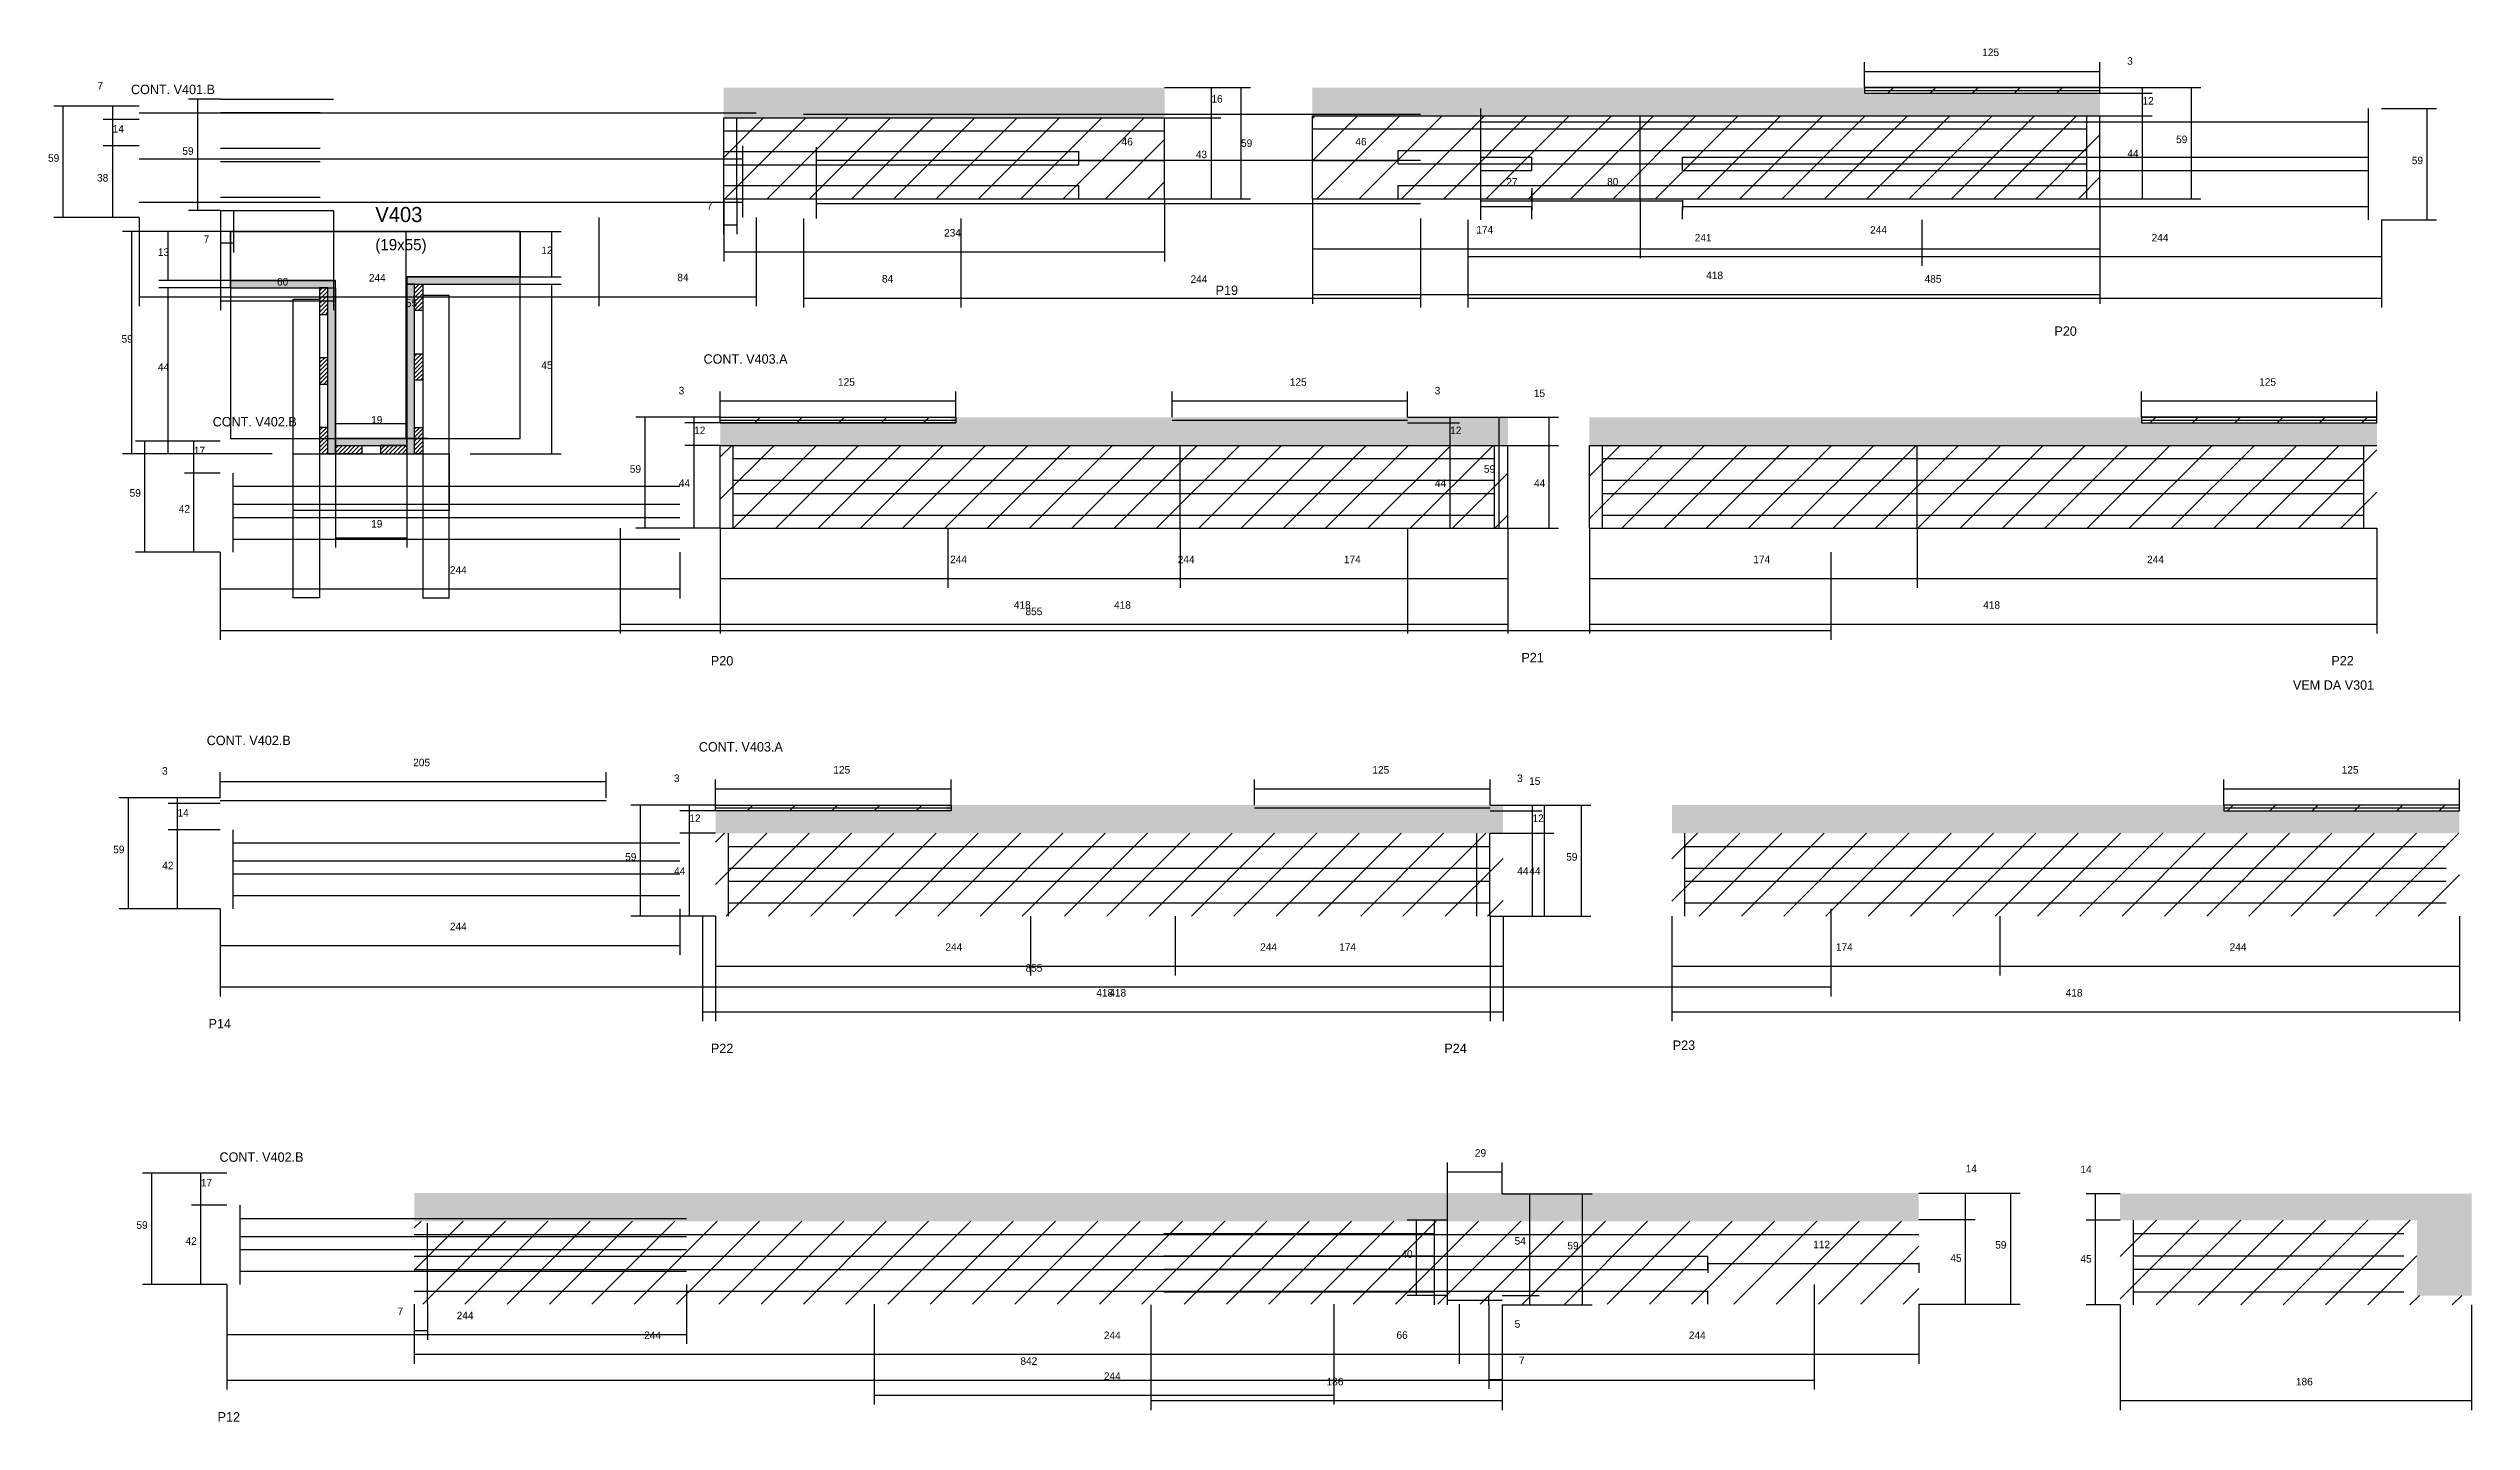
# Model space of a CAD drawing. Header units: metres. Extents: x -2848 to 22762, y -45195 to 1016.
# Drawn here: x 3027 to 4313, y -7232 to -6503 of the extents above; entities that cross this region are included whole.
import ezdxf

# ---------------------------------------------------------------- set-up
doc = ezdxf.new("R2010")
doc.units = ezdxf.units.M
for name, color, linetype in [('CONCRETO', 251, 'Continuous'), ('COTA', 4, 'Continuous'), ('Cota Seção (2x)', 4, 'Continuous'), ('Hachura', 253, 'Continuous'), ('Madeira', 126, 'Continuous'), ('NOMENCLATURA', 7, 'Continuous'), ('Painéis', 200, 'Continuous'), ('REAPROVEITAMENTO', 251, 'Continuous'), ('SARR_2.2x7', 40, 'Continuous'), ('SARR_3.5x7', 81, 'Continuous'), ('SARR_EDITAR', 141, 'Continuous'), ('Texto Seção', 7, 'Continuous')]:
    doc.layers.add(name, color=color, linetype=linetype)

msp = doc.modelspace()

# ---------------------------------------------------------------- texts
at = {"layer": 'COTA'}
for s, p in [('125', (4052.9, -6506.9)), ('3', (4129.8, -6511.5)), ('16', (3643.8, -6531.6)), ('12', (4138, -6532.6)), ('59', (3097.6, -6559.3)), ('46', (3596.1, -6554.3)), ('43', (3635.5, -6561.1)), ('59', (3659.5, -6555.1)), ('46', (3720.2, -6554.3)), ('44', (4129.9, -6560.6)), ('59', (4155.8, -6553.1)), ('7', (3376, -6588.5)), ('174', (3784.4, -6601.1)), ('244', (3993.4, -6601.1)), ('13', (3084.6, -6613)), ('7', (3108.9, -6606.1)), ('12', (3288.1, -6612)), ('234', (3501.9, -6602.7)), ('241', (3900.3, -6605.3)), ('244', (4142.8, -6605.3)), ('418', (3906.4, -6625.3)), ('485', (4022.3, -6627.2)), ('60', (3147.8, -6628.7)), ('59', (3065.3, -6659)), ('44', (3084.6, -6674)), ('45', (3288.1, -6673)), ('3', (3361, -6686.5)), ('125', (3445.6, -6681.9)), ('125', (3685.4, -6681.9)), ('3', (3762.3, -6686.5)), ('15', (3814.9, -6687.9)), ('125', (4199.9, -6681.9)), ('12', (3369.2, -6707.6)), ('12', (3770.5, -6707.6)), ('17', (3103.7, -6718.3)), ('59', (3335.1, -6728.1)), ('59', (3788.4, -6728.1)), ('59', (3069.6, -6740.8)), ('44', (3361.1, -6735.6)), ('44', (3762.4, -6735.6)), ('44', (3815, -6735.6)), ('42', (3095.7, -6749.3)), ('19', (3197.8, -6757.2)), ('244', (3239.6, -6781.7)), ('244', (3505.1, -6776.1)), ('244', (3625.9, -6776.1)), ('174', (3714.1, -6776.1)), ('174', (3931.4, -6776.1)), ('244', (4140.4, -6776.1)), ('418', (3538.9, -6800.3)), ('855', (3545.1, -6803.7)), ('418', (3592.1, -6800.3)), ('418', (4053.4, -6800.3)), ('205', (3220.1, -6883.9)), ('3', (3086.8, -6888.4)), ('3', (3358.5, -6892.3)), ('125', (3443.1, -6887.8)), ('125', (3729.2, -6887.8)), ('3', (3806, -6892.3)), ('15', (3812.4, -6893.8)), ('125', (4243.7, -6887.8)), ('14', (3095, -6910.6)), ('12', (3366.7, -6913.5)), ('12', (3814.2, -6913.5)), ('59', (3060.9, -6930.1)), ('59', (3332.6, -6934)), ('59', (3832.1, -6934)), ('42', (3086.9, -6938.6)), ('44', (3358.6, -6941.5)), ('44', (3806.1, -6941.5)), ('44', (3812.5, -6941.5)), ('244', (3239.6, -6971)), ('244', (3502.6, -6981.9)), ('244', (3669.7, -6981.9)), ('174', (3711.6, -6981.9)), ('174', (3975.2, -6981.9)), ('244', (4184.2, -6981.9)), ('855', (3545.1, -6993)), ('418', (3582.7, -7006.2)), ('418', (3589.6, -7006.2)), ('418', (4097.2, -7006.2)), ('29', (3783.6, -7091.2)), ('14', (4044.1, -7099.5)), ('14', (4105, -7099.9)), ('17', (3107.4, -7107)), ('59', (3073.2, -7129.5)), ('42', (3099.3, -7138)), ('54', (3804.7, -7137.9)), ('59', (3832.7, -7140.4)), ('112', (3963.2, -7139.8)), ('59', (4059.8, -7140)), ('40', (3744.6, -7144.9)), ('45', (4036, -7147)), ('45', (4105, -7147.4)), ('7', (3211.8, -7175.3)), ('244', (3243.2, -7177.5)), ('244', (3342.7, -7188)), ('244', (3586.7, -7188)), ('66', (3742, -7187.9)), ('5', (3804.7, -7182)), ('244', (3897.2, -7188)), ('842', (3542.4, -7201.7)), ('7', (3807, -7201.3)), ('244', (3586.7, -7209.7)), ('186', (3704.9, -7212.6)), ('186', (4219.4, -7212.6))]:
    msp.add_text(s, height=4, dxfattribs=at).set_placement(p)
at = {"layer": 'Cota Seção (2x)'}
for s, p in [('7', (3052.5, -6524.6)), ('14', (3060.6, -6547.5)), ('59', (3026.3, -6563)), ('38', (3052.3, -6573.5)), ('27', (3800.3, -6575.7)), ('80', (3853.8, -6575.6)), ('59', (4280.9, -6564.3)), ('244', (3196.6, -6626.6)), ('84', (3360.3, -6626.4)), ('84', (3468.9, -6627.1)), ('244', (3632.7, -6627.3)), ('55', (3216.3, -6640)), ('19', (3197.8, -6702))]:
    msp.add_text(s, height=4, dxfattribs=at).set_placement(p)
at = {"layer": 'NOMENCLATURA'}
for s, p in [('P19', (3646, -6633.7)), ('P20', (4091.2, -6655.4)), ('P20', (3378.1, -6830.4)), ('P21', (3808.3, -6828.7)), ('P22', (4238.2, -6830.4)), ('P14', (3111.5, -7023.1)), ('P22', (3378.1, -7036.2)), ('P24', (3767.4, -7036.2)), ('P23', (3888.6, -7034.5)), ('P12', (3116.3, -7231.8))]:
    msp.add_text(s, height=5, dxfattribs=at).set_placement(p)
at = {"layer": 'Texto Seção'}
for s, height, p in [('CONT. V401.B', 5, (3070.3, -6527.1)), ('V403', 8, (3200, -6595)), ('(19x55)', 6, (3200, -6610)), ('CONT. V403.A', 5, (3374.2, -6670.2)), ('CONT. V402.B', 5, (3113.7, -6703.5)), ('VEM DA V301', 5, (4217.8, -6843.3)), ('CONT. V402.B', 5, (3110.5, -6872.7)), ('CONT. V403.A', 5, (3371.7, -6876.1)), ('CONT. V402.B', 5, (3117.3, -7093.9))]:
    msp.add_text(s, height=height, dxfattribs=at).set_placement(p)

# ---------------------------------------------------------------- hatches: boundary and pattern name
at = {"layer": 'COTA'}
h = msp.add_hatch(dxfattribs=at)
h.set_pattern_fill('AR-CONC', scale=0.03)
h.paths.add_polyline_path([(3618.9, -6539.6), (3618.9, -6523.6), (3618.9, -6523.6), (3384.9, -6523.6), (3384.9, -6523.6), (3384.9, -6539.6), (3384.9, -6539.6), (3618.9, -6539.6)])
h = msp.add_hatch(dxfattribs=at)
h.set_pattern_fill('AR-CONC', scale=0.03)
h.paths.add_polyline_path([(3697.4, -6523.6), (3697.4, -6538.6), (3697.4, -6538.6), (4115.4, -6538.6), (4115.4, -6538.6), (4115.4, -6526.6), (4115.4, -6526.6), (3990.4, -6526.6), (3990.4, -6526.6), (3990.4, -6523.6), (3990.4, -6523.6), (3697.4, -6523.6)])
h = msp.add_hatch(dxfattribs=at)
h.set_pattern_fill('AR-CONC', scale=0.03)
h.paths.add_polyline_path([(3801.1, -6713.6), (3801.1, -6698.6), (3801.1, -6698.6), (3505.6, -6698.6), (3505.6, -6698.6), (3505.6, -6701.6), (3505.6, -6701.6), (3383.1, -6701.6), (3383.1, -6701.6), (3383.1, -6713.6), (3383.1, -6713.6), (3801.1, -6713.6)])
h = msp.add_hatch(dxfattribs=at)
h.set_pattern_fill('AR-CONC', scale=0.03)
h.paths.add_polyline_path([(3844.4, -6698.6), (3844.4, -6713.6), (3844.4, -6713.6), (4262.4, -6713.6), (4262.4, -6713.6), (4262.4, -6701.6), (4262.4, -6701.6), (4137.4, -6701.6), (4137.4, -6701.6), (4137.4, -6698.6), (4137.4, -6698.6), (3844.4, -6698.6)])
h = msp.add_hatch(dxfattribs=at)
h.set_pattern_fill('AR-CONC', scale=0.03)
h.paths.add_polyline_path([(3798.6, -6919.5), (3798.6, -6904.5), (3798.6, -6904.5), (3503.1, -6904.5), (3503.1, -6904.5), (3503.1, -6907.5), (3503.1, -6907.5), (3380.6, -6907.5), (3380.6, -6907.5), (3380.6, -6919.5), (3380.6, -6919.5), (3798.6, -6919.5)])
h = msp.add_hatch(dxfattribs=at)
h.set_pattern_fill('AR-CONC', scale=0.03)
h.paths.add_polyline_path([(3888.2, -6904.5), (3888.2, -6919.5), (3888.2, -6919.5), (4306.2, -6919.5), (4306.2, -6919.5), (4306.2, -6907.5), (4306.2, -6907.5), (4181.2, -6907.5), (4181.2, -6907.5), (4181.2, -6904.5), (4181.2, -6904.5), (3888.2, -6904.5)])
h = msp.add_hatch(dxfattribs=at)
h.set_pattern_fill('AR-CONC', scale=0.03)
h.paths.add_polyline_path([(4019.2, -7125.5), (4019.2, -7110.5), (4019.2, -7110.5), (3220.7, -7110.5), (3220.7, -7110.5), (3220.7, -7125.5), (3220.7, -7125.5), (4019.2, -7125.5)])
h = msp.add_hatch(dxfattribs=at)
h.set_pattern_fill('AR-CONC', scale=0.03)
h.paths.add_polyline_path([(4126.1, -7110.9), (4126.1, -7124.9), (4126.1, -7124.9), (4283.6, -7124.9), (4283.6, -7124.9), (4283.6, -7164.9), (4283.6, -7164.9), (4312.6, -7164.9), (4312.6, -7164.9), (4312.6, -7110.9), (4312.6, -7110.9), (4126.1, -7110.9)])
at = {"layer": 'Hachura'}
h = msp.add_hatch(color=8, dxfattribs=at)
h.dxf.hatch_style = 1
h.paths.add_polyline_path([(3178.8, -6630), (3178.8, -6626), (3178.8, -6626), (3123.2, -6626), (3123.2, -6626), (3123.2, -6630), (3123.2, -6630), (3178.8, -6630)])
h = msp.add_hatch(dxfattribs=at)
h.set_pattern_fill('ANSI31', scale=0.5)
h.paths.add_polyline_path([(3170.4, -6644), (3174.8, -6644), (3174.8, -6644), (3174.8, -6630), (3174.8, -6630), (3170.4, -6630), (3170.4, -6630), (3170.4, -6644)])
h = msp.add_hatch(color=8, dxfattribs=at)
h.dxf.hatch_style = 1
h.paths.add_polyline_path([(3174.8, -6630), (3178.8, -6630), (3178.8, -6630), (3178.8, -6718), (3178.8, -6718), (3174.8, -6718), (3174.8, -6718), (3174.8, -6630)])
h = msp.add_hatch(color=8, dxfattribs=at)
h.dxf.hatch_style = 1
h.paths.add_polyline_path([(3276.8, -6628), (3276.8, -6624), (3276.8, -6624), (3216.8, -6624), (3216.8, -6624), (3216.8, -6628), (3216.8, -6628), (3276.8, -6628)])
h = msp.add_hatch(color=8, dxfattribs=at)
h.dxf.hatch_style = 1
h.paths.add_polyline_path([(3220.8, -6628), (3216.8, -6628), (3216.8, -6628), (3216.8, -6718), (3216.8, -6718), (3220.8, -6718), (3220.8, -6718), (3220.8, -6628)])
h = msp.add_hatch(dxfattribs=at)
h.set_pattern_fill('ANSI31', scale=0.5)
h.paths.add_polyline_path([(3225.2, -6642), (3220.8, -6642), (3220.8, -6642), (3220.8, -6628), (3220.8, -6628), (3225.2, -6628), (3225.2, -6628), (3225.2, -6642)])
h = msp.add_hatch(dxfattribs=at)
h.set_pattern_fill('ANSI31', scale=0.5)
h.paths.add_polyline_path([(3170.4, -6681), (3174.8, -6681), (3174.8, -6681), (3174.8, -6667), (3174.8, -6667), (3170.4, -6667), (3170.4, -6667), (3170.4, -6681)])
h = msp.add_hatch(dxfattribs=at)
h.set_pattern_fill('ANSI31', scale=0.5)
h.paths.add_polyline_path([(3225.2, -6679), (3220.8, -6679), (3220.8, -6679), (3220.8, -6665), (3220.8, -6665), (3225.2, -6665), (3225.2, -6665), (3225.2, -6679)])
h = msp.add_hatch(dxfattribs=at)
h.set_pattern_fill('ANSI31', scale=0.5)
h.paths.add_polyline_path([(3170.4, -6718), (3174.8, -6718), (3174.8, -6718), (3174.8, -6704), (3174.8, -6704), (3170.4, -6704), (3170.4, -6704), (3170.4, -6718)])
h = msp.add_hatch(color=8, dxfattribs=at)
h.dxf.hatch_style = 1
h.paths.add_polyline_path([(3216.8, -6713.6), (3216.8, -6710), (3216.8, -6710), (3178.8, -6710), (3178.8, -6710), (3178.8, -6713.6), (3178.8, -6713.6), (3216.8, -6713.6)])
h = msp.add_hatch(dxfattribs=at)
h.set_pattern_fill('ANSI31', scale=0.5)
h.paths.add_polyline_path([(3225.2, -6718), (3220.8, -6718), (3220.8, -6718), (3220.8, -6704), (3220.8, -6704), (3225.2, -6704), (3225.2, -6704), (3225.2, -6718)])
h = msp.add_hatch(dxfattribs=at)
h.set_pattern_fill('ANSI31', scale=0.5)
h.paths.add_polyline_path([(3178.8, -6718), (3178.8, -6713.6), (3178.8, -6713.6), (3192.8, -6713.6), (3192.8, -6713.6), (3192.8, -6718), (3192.8, -6718), (3178.8, -6718)])
h = msp.add_hatch(dxfattribs=at)
h.set_pattern_fill('ANSI31', scale=0.5)
h.paths.add_polyline_path([(3216.8, -6718), (3216.8, -6713.6), (3216.8, -6713.6), (3202.8, -6713.6), (3202.8, -6713.6), (3202.8, -6718), (3202.8, -6718), (3216.8, -6718)])
at = {"layer": 'REAPROVEITAMENTO'}
h = msp.add_hatch(dxfattribs=at)
h.set_pattern_fill('ANSI31', scale=5)
h.paths.add_polyline_path([(3990.4, -6526.6), (3990.4, -6523.6), (3990.4, -6523.6), (4115.4, -6523.6), (4115.4, -6523.6), (4115.4, -6526.6), (4115.4, -6526.6), (3990.4, -6526.6)])
h = msp.add_hatch(dxfattribs=at)
h.set_pattern_fill('ANSI31', scale=5)
h.paths.add_polyline_path([(3384.9, -6582.6), (3618.9, -6582.6), (3618.9, -6582.6), (3618.9, -6539.6), (3618.9, -6539.6), (3384.9, -6539.6), (3384.9, -6539.6), (3384.9, -6582.6)])
h = msp.add_hatch(dxfattribs=at)
h.set_pattern_fill('ANSI31', scale=5)
h.paths.add_polyline_path([(3697.4, -6538.6), (3697.4, -6582.6), (3697.4, -6582.6), (4115.4, -6582.6), (4115.4, -6582.6), (4115.4, -6538.6), (4115.4, -6538.6), (3697.4, -6538.6)])
h = msp.add_hatch(dxfattribs=at)
h.set_pattern_fill('ANSI31', scale=5)
h.paths.add_polyline_path([(3383.1, -6701.6), (3383.1, -6698.6), (3383.1, -6698.6), (3508.1, -6698.6), (3508.1, -6698.6), (3508.1, -6701.6), (3508.1, -6701.6), (3383.1, -6701.6)])
h = msp.add_hatch(dxfattribs=at)
h.set_pattern_fill('ANSI31', scale=5)
h.paths.add_polyline_path([(4137.4, -6701.6), (4137.4, -6698.6), (4137.4, -6698.6), (4262.4, -6698.6), (4262.4, -6698.6), (4262.4, -6701.6), (4262.4, -6701.6), (4137.4, -6701.6)])
h = msp.add_hatch(dxfattribs=at)
h.set_pattern_fill('ANSI31', scale=5)
h.paths.add_polyline_path([(3383.1, -6713.6), (3383.1, -6757.6), (3383.1, -6757.6), (3801.1, -6757.6), (3801.1, -6757.6), (3801.1, -6713.6), (3801.1, -6713.6), (3383.1, -6713.6)])
h = msp.add_hatch(dxfattribs=at)
h.set_pattern_fill('ANSI31', scale=5)
h.paths.add_polyline_path([(3844.4, -6713.6), (3844.4, -6757.6), (3844.4, -6757.6), (4262.4, -6757.6), (4262.4, -6757.6), (4262.4, -6713.6), (4262.4, -6713.6), (3844.4, -6713.6)])
h = msp.add_hatch(dxfattribs=at)
h.set_pattern_fill('ANSI31', scale=5)
h.paths.add_polyline_path([(3380.6, -6907.5), (3380.6, -6904.5), (3380.6, -6904.5), (3505.6, -6904.5), (3505.6, -6904.5), (3505.6, -6907.5), (3505.6, -6907.5), (3380.6, -6907.5)])
h = msp.add_hatch(dxfattribs=at)
h.set_pattern_fill('ANSI31', scale=5)
h.paths.add_polyline_path([(4181.2, -6907.5), (4181.2, -6904.5), (4181.2, -6904.5), (4306.2, -6904.5), (4306.2, -6904.5), (4306.2, -6907.5), (4306.2, -6907.5), (4181.2, -6907.5)])
h = msp.add_hatch(dxfattribs=at)
h.set_pattern_fill('ANSI31', scale=5)
h.paths.add_polyline_path([(3798.6, -6963.5), (3798.6, -6919.5), (3798.6, -6919.5), (3380.6, -6919.5), (3380.6, -6919.5), (3380.6, -6963.5), (3380.6, -6963.5), (3798.6, -6963.5)])
h = msp.add_hatch(dxfattribs=at)
h.set_pattern_fill('ANSI31', scale=5)
h.paths.add_polyline_path([(3888.2, -6919.5), (3888.2, -6963.5), (3888.2, -6963.5), (4306.2, -6963.5), (4306.2, -6963.5), (4306.2, -6919.5), (4306.2, -6919.5), (3888.2, -6919.5)])
h = msp.add_hatch(dxfattribs=at)
h.set_pattern_fill('ANSI31', scale=5)
h.paths.add_polyline_path([(4283.6, -7164.9), (4283.6, -7124.9), (4283.6, -7124.9), (4126.1, -7124.9), (4126.1, -7124.9), (4126.1, -7169.9), (4126.1, -7169.9), (4312.6, -7169.9), (4312.6, -7169.9), (4312.6, -7164.9), (4312.6, -7164.9), (4283.6, -7164.9)])
h = msp.add_hatch(dxfattribs=at)
h.set_pattern_fill('ANSI31', scale=5)
h.paths.add_polyline_path([(3220.7, -7125.5), (3220.7, -7169.5), (3220.7, -7169.5), (4019.2, -7169.5), (4019.2, -7169.5), (4019.2, -7125.5), (4019.2, -7125.5), (3220.7, -7125.5)])

# ---------------------------------------------------------------- linework, layer by layer
at = {"layer": 'CONCRETO'}
for points in [[(3123.2, -6626), (3123.2, -6600), (3276.8, -6600), (3276.8, -6624), (3216.8, -6624), (3216.8, -6710), (3178.8, -6710), (3178.8, -6626)], [(3123.2, -6710), (3276.8, -6710), (3276.8, -6600), (3123.2, -6600)]]:
    msp.add_lwpolyline(points, close=True, dxfattribs=at)
at = {"layer": 'COTA'}
for p, q in [((3990.4, -6523.6), (3990.4, -6510.1)), ((3990.4, -6515.1), (4115.4, -6515.1)), ((4115.4, -6523.6), (4115.4, -6510.1)), ((3117.8, -6529.8), (3100.8, -6529.8)), ((3105.8, -6588.8), (3105.8, -6529.8)), ((3618.9, -6523.6), (3648.8, -6523.6)), ((3618.9, -6523.6), (3664.5, -6523.6)), ((3643.8, -6539.6), (3643.8, -6523.6)), ((3659.5, -6582.6), (3659.5, -6523.6)), ((4115.4, -6523.6), (4143, -6523.6)), ((4115.4, -6523.6), (4169, -6523.6)), ((4115.4, -6526.6), (4143, -6526.6)), ((4115.4, -6526.6), (4143, -6526.6)), ((4138, -6526.6), (4138, -6523.6)), ((4138, -6538.6), (4138, -6526.6)), ((4164, -6582.6), (4164, -6523.6)), ((3618.9, -6539.6), (3648.8, -6539.6)), ((3618.9, -6539.6), (3648.8, -6539.6)), ((3643.8, -6582.6), (3643.8, -6539.6)), ((4115.4, -6538.6), (4143, -6538.6)), ((4115.4, -6538.6), (4143, -6538.6)), ((4138, -6582.6), (4138, -6538.6)), ((3573.4, -6563.3), (3573.4, -6557.4)), ((3618.9, -6563.3), (3618.9, -6557.4)), ((3697.4, -6563.3), (3697.4, -6557.4)), ((3742.9, -6563.3), (3742.9, -6557.4)), ((3573.4, -6562.4), (3618.9, -6562.4)), ((3697.4, -6562.4), (3742.9, -6562.4)), ((3384.8, -6582.6), (3384.8, -6601.5)), ((3384.9, -6582.6), (3384.9, -6615.9)), ((3391.8, -6582.6), (3391.8, -6601.5)), ((3618.9, -6582.6), (3618.9, -6615.9)), ((3618.9, -6582.6), (3648.8, -6582.6)), ((3618.9, -6582.6), (3664.5, -6582.6)), ((3697.4, -6582.6), (3697.4, -6614.2)), ((3697.4, -6582.6), (3697.4, -6638.4)), ((3871.4, -6582.6), (3871.4, -6614.2)), ((3871.4, -6582.6), (3871.4, -6614.2)), ((4115.4, -6582.6), (4115.4, -6614.2)), ((4115.4, -6582.6), (4115.4, -6638.4)), ((4115.4, -6582.6), (4143, -6582.6)), ((4115.4, -6582.6), (4169, -6582.6)), ((3117.8, -6588.8), (3100.8, -6588.8)), ((3117.8, -6588.8), (3117.8, -6641.8)), ((3117.8, -6588.8), (3117.8, -6611.1)), ((3124.8, -6588.8), (3124.8, -6611.1)), ((3177.8, -6588.8), (3177.8, -6641.8)), ((3384.8, -6596.5), (3391.8, -6596.5)), ((3779.8, -6593.8), (3779.8, -6618.3)), ((3779.8, -6593.8), (3779.8, -6640.4)), ((4020.8, -6593.8), (4020.8, -6618.3)), ((4020.8, -6593.8), (4020.8, -6618.3)), ((4264.8, -6593.8), (4264.8, -6618.3)), ((4264.8, -6593.8), (4264.8, -6640.4)), ((3123.2, -6600), (3065.8, -6600)), ((3070.8, -6718), (3070.8, -6600)), ((3123.2, -6600), (3085.1, -6600)), ((3090.1, -6626), (3090.1, -6600)), ((3117.8, -6606.1), (3124.8, -6606.1)), ((3276.8, -6600), (3298.6, -6600)), ((3293.6, -6624), (3293.6, -6600)), ((3697.4, -6609.2), (3871.4, -6609.2)), ((3871.4, -6609.2), (4115.4, -6609.2)), ((3384.9, -6610.9), (3618.9, -6610.9)), ((3779.8, -6613.3), (4020.8, -6613.3)), ((4020.8, -6613.3), (4264.8, -6613.3)), ((3123.2, -6626), (3085.1, -6626)), ((3123.2, -6630), (3085.1, -6630)), ((3090.1, -6718), (3090.1, -6630)), ((3276.8, -6624), (3298.6, -6624)), ((3276.8, -6628), (3298.6, -6628)), ((3293.6, -6718), (3293.6, -6628)), ((3697.4, -6633.4), (4115.4, -6633.4)), ((3779.8, -6635.4), (4264.8, -6635.4)), ((3117.8, -6636.8), (3177.8, -6636.8)), ((3383.1, -6698.6), (3383.1, -6685)), ((3508.1, -6698.6), (3508.1, -6685)), ((3622.9, -6698.6), (3622.9, -6685)), ((3747.9, -6698.6), (3747.9, -6685)), ((4137.4, -6698.6), (4137.4, -6685)), ((4262.4, -6698.6), (4262.4, -6685)), ((3383.1, -6698.6), (3338.2, -6698.6)), ((3343.2, -6757.6), (3343.2, -6698.6)), ((3383.1, -6698.6), (3364.2, -6698.6)), ((3369.2, -6701.6), (3369.2, -6698.6)), ((3383.1, -6690), (3508.1, -6690)), ((3622.9, -6690), (3747.9, -6690)), ((3747.9, -6698.6), (3775.5, -6698.6)), ((3747.9, -6698.6), (3801.5, -6698.6)), ((3770.5, -6701.6), (3770.5, -6698.6)), ((3796.5, -6757.6), (3796.5, -6698.6)), ((3801.1, -6698.6), (3828, -6698.6)), ((3823, -6713.6), (3823, -6698.6)), ((4137.4, -6690), (4262.4, -6690)), ((3117.6, -6711.3), (3072.7, -6711.3)), ((3077.7, -6770.3), (3077.7, -6711.3)), ((3117.6, -6711.3), (3098.7, -6711.3)), ((3103.7, -6728.3), (3103.7, -6711.3)), ((3383.1, -6701.6), (3364.2, -6701.6)), ((3383.1, -6701.6), (3364.2, -6701.6)), ((3369.2, -6713.6), (3369.2, -6701.6)), ((3747.9, -6701.6), (3775.5, -6701.6)), ((3747.9, -6701.6), (3775.5, -6701.6)), ((3770.5, -6713.6), (3770.5, -6701.6)), ((3145.2, -6718), (3065.8, -6718)), ((3145.2, -6718), (3085.1, -6718)), ((3178.8, -6718), (3178.8, -6767.7)), ((3216.8, -6718), (3216.8, -6767.7)), ((3250.4, -6718), (3298.6, -6718)), ((3383.1, -6713.6), (3364.2, -6713.6)), ((3383.1, -6713.6), (3364.2, -6713.6)), ((3369.2, -6757.6), (3369.2, -6713.6)), ((3747.9, -6713.6), (3775.5, -6713.6)), ((3747.9, -6713.6), (3775.5, -6713.6)), ((3770.5, -6757.6), (3770.5, -6713.6)), ((3801.1, -6713.6), (3828, -6713.6)), ((3801.1, -6713.6), (3828, -6713.6)), ((3823, -6757.6), (3823, -6713.6)), ((3117.6, -6728.3), (3098.7, -6728.3)), ((3117.6, -6728.3), (3098.7, -6728.3)), ((3103.7, -6770.3), (3103.7, -6728.3)), ((3178.8, -6762.7), (3216.8, -6762.7)), ((3329.9, -6757.6), (3329.9, -6813.4)), ((3383.1, -6757.6), (3338.2, -6757.6)), ((3383.1, -6757.6), (3364.2, -6757.6)), ((3383.1, -6757.6), (3383.1, -6789.2)), ((3383.1, -6757.6), (3383.1, -6813.4)), ((3503.9, -6757.6), (3503.9, -6789.2)), ((3627.1, -6757.6), (3627.1, -6789.2)), ((3627.1, -6757.6), (3627.1, -6789.2)), ((3747.9, -6757.6), (3747.9, -6789.2)), ((3747.9, -6757.6), (3747.9, -6813.4)), ((3747.9, -6757.6), (3775.5, -6757.6)), ((3747.9, -6757.6), (3801.5, -6757.6)), ((3801.1, -6757.6), (3801.1, -6789.2)), ((3801.1, -6757.6), (3801.1, -6813.4)), ((3801.1, -6757.6), (3828, -6757.6)), ((3844.4, -6757.6), (3844.4, -6789.2)), ((3844.4, -6757.6), (3844.4, -6813.4)), ((4018.4, -6757.6), (4018.4, -6789.2)), ((4018.4, -6757.6), (4018.4, -6789.2)), ((4262.4, -6757.6), (4262.4, -6789.2)), ((4262.4, -6757.6), (4262.4, -6813.4)), ((3117.6, -6770.3), (3072.7, -6770.3)), ((3117.6, -6770.3), (3098.7, -6770.3)), ((3117.6, -6770.3), (3117.6, -6794.8)), ((3117.6, -6770.3), (3117.6, -6816.8)), ((3361.6, -6770.3), (3361.6, -6794.8)), ((3972.6, -6770.3), (3972.6, -6816.8)), ((3117.6, -6789.8), (3361.6, -6789.8)), ((3383.1, -6784.2), (3627.1, -6784.2)), ((3503.9, -6784.2), (3747.9, -6784.2)), ((3627.1, -6784.2), (3801.1, -6784.2)), ((3844.4, -6784.2), (4018.4, -6784.2)), ((4018.4, -6784.2), (4262.4, -6784.2)), ((3117.6, -6811.8), (3972.6, -6811.8)), ((3329.9, -6808.4), (3747.9, -6808.4)), ((3383.1, -6808.4), (3801.1, -6808.4)), ((3844.4, -6808.4), (4262.4, -6808.4)), ((3117.6, -6900.6), (3117.6, -6887)), ((3117.6, -6892), (3322.6, -6892)), ((3322.6, -6900.6), (3322.6, -6887)), ((3380.6, -6904.5), (3380.6, -6890.9)), ((3505.6, -6904.5), (3505.6, -6890.9)), ((3666.7, -6904.5), (3666.7, -6890.9)), ((3791.7, -6904.5), (3791.7, -6890.9)), ((4181.2, -6904.5), (4181.2, -6890.9)), ((4306.2, -6904.5), (4306.2, -6890.9)), ((3117.6, -6900.6), (3064, -6900.6)), ((3069, -6959.6), (3069, -6900.6)), ((3117.6, -6900.6), (3090, -6900.6)), ((3117.6, -6903.6), (3090, -6903.6)), ((3117.6, -6903.6), (3090, -6903.6)), ((3095, -6903.6), (3095, -6900.6)), ((3095, -6917.6), (3095, -6903.6)), ((3380.6, -6904.5), (3335.7, -6904.5)), ((3340.7, -6963.5), (3340.7, -6904.5)), ((3380.6, -6904.5), (3361.7, -6904.5)), ((3366.7, -6907.5), (3366.7, -6904.5)), ((3380.6, -6895.9), (3505.6, -6895.9)), ((3666.7, -6895.9), (3791.7, -6895.9)), ((3791.7, -6904.5), (3819.2, -6904.5)), ((3791.7, -6904.5), (3845.2, -6904.5)), ((3798.6, -6904.5), (3825.5, -6904.5)), ((3814.2, -6907.5), (3814.2, -6904.5)), ((3820.5, -6919.5), (3820.5, -6904.5)), ((3840.2, -6963.5), (3840.2, -6904.5)), ((4181.2, -6895.9), (4306.2, -6895.9)), ((3117.6, -6917.6), (3090, -6917.6)), ((3117.6, -6917.6), (3090, -6917.6)), ((3095, -6959.6), (3095, -6917.6)), ((3380.6, -6907.5), (3361.7, -6907.5)), ((3380.6, -6907.5), (3361.7, -6907.5)), ((3366.7, -6919.5), (3366.7, -6907.5)), ((3791.7, -6907.5), (3819.2, -6907.5)), ((3791.7, -6907.5), (3819.2, -6907.5)), ((3814.2, -6919.5), (3814.2, -6907.5)), ((3380.6, -6919.5), (3361.7, -6919.5)), ((3380.6, -6919.5), (3361.7, -6919.5)), ((3366.7, -6963.5), (3366.7, -6919.5)), ((3791.7, -6919.5), (3819.2, -6919.5)), ((3791.7, -6919.5), (3819.2, -6919.5)), ((3798.6, -6919.5), (3825.5, -6919.5)), ((3798.6, -6919.5), (3825.5, -6919.5)), ((3814.2, -6963.5), (3814.2, -6919.5)), ((3820.5, -6963.5), (3820.5, -6919.5)), ((3117.6, -6959.6), (3064, -6959.6)), ((3117.6, -6959.6), (3090, -6959.6)), ((3117.6, -6959.6), (3117.6, -7006.1)), ((3117.6, -6959.6), (3117.6, -6984.1)), ((3380.6, -6963.5), (3335.7, -6963.5)), ((3361.6, -6959.6), (3361.6, -6984.1)), ((3380.6, -6963.5), (3361.7, -6963.5)), ((3373.7, -6963.5), (3373.7, -7019.3)), ((3380.6, -6963.5), (3380.6, -6995)), ((3380.6, -6963.5), (3380.6, -7019.3)), ((3547.7, -6963.5), (3547.7, -6995)), ((3624.6, -6963.5), (3624.6, -6995)), ((3624.6, -6963.5), (3624.6, -6995)), ((3791.7, -6963.5), (3791.7, -6995)), ((3791.7, -6963.5), (3791.7, -7019.3)), ((3791.7, -6963.5), (3819.2, -6963.5)), ((3791.7, -6963.5), (3845.2, -6963.5)), ((3798.6, -6963.5), (3798.6, -6995)), ((3798.6, -6963.5), (3798.6, -7019.3)), ((3798.6, -6963.5), (3825.5, -6963.5)), ((3888.2, -6963.5), (3888.2, -6995)), ((3888.2, -6963.5), (3888.2, -7019.3)), ((3972.6, -6959.6), (3972.6, -7006.1)), ((4062.2, -6963.5), (4062.2, -6995)), ((4062.2, -6963.5), (4062.2, -6995)), ((4306.2, -6963.5), (4306.2, -6995)), ((4306.2, -6963.5), (4306.2, -7019.3)), ((3117.6, -6979.1), (3361.6, -6979.1)), ((3380.6, -6990), (3624.6, -6990)), ((3547.7, -6990), (3791.7, -6990)), ((3624.6, -6990), (3798.6, -6990)), ((3888.2, -6990), (4062.2, -6990)), ((4062.2, -6990), (4306.2, -6990)), ((3117.6, -7001.1), (3972.6, -7001.1)), ((3373.7, -7014.3), (3791.7, -7014.3)), ((3380.6, -7014.3), (3798.6, -7014.3)), ((3888.2, -7014.3), (4306.2, -7014.3)), ((3769.1, -7124.9), (3769.1, -7094.3)), ((3798.1, -7110.9), (3798.1, -7094.3)), ((3121.2, -7100), (3076.4, -7100)), ((3081.4, -7159), (3081.4, -7100)), ((3121.2, -7100), (3102.4, -7100)), ((3107.4, -7117), (3107.4, -7100)), ((3769.1, -7099.3), (3798.1, -7099.3)), ((3798.1, -7110.9), (3817.8, -7110.9)), ((3798.1, -7110.9), (3845.8, -7110.9)), ((3812.8, -7164.9), (3812.8, -7110.9)), ((3840.8, -7169.9), (3840.8, -7110.9)), ((4019.2, -7110.5), (4049.1, -7110.5)), ((4019.2, -7110.5), (4073, -7110.5)), ((4044.1, -7124.5), (4044.1, -7110.5)), ((4068, -7169.5), (4068, -7110.5)), ((4126.1, -7110.9), (4108.1, -7110.9)), ((4113.1, -7124.9), (4113.1, -7110.9)), ((3121.2, -7117), (3102.4, -7117)), ((3121.2, -7117), (3102.4, -7117)), ((3107.4, -7159), (3107.4, -7117)), ((3769.1, -7124.9), (3747.7, -7124.9)), ((3752.7, -7164.9), (3752.7, -7124.9)), ((4019.2, -7124.5), (4049.1, -7124.5)), ((4019.2, -7124.5), (4049.1, -7124.5)), ((4044.1, -7169.5), (4044.1, -7124.5)), ((4126.1, -7124.9), (4108.1, -7124.9)), ((4126.1, -7124.9), (4108.1, -7124.9)), ((4113.1, -7169.9), (4113.1, -7124.9)), ((3907.2, -7147.5), (3907.2, -7152.9)), ((3907.2, -7147.9), (4019.2, -7147.9)), ((4019.2, -7147.5), (4019.2, -7152.9)), ((3121.2, -7159), (3076.4, -7159)), ((3121.2, -7159), (3102.4, -7159)), ((3121.2, -7159), (3121.2, -7190.6)), ((3121.2, -7159), (3121.2, -7214.8)), ((3365.2, -7159), (3365.2, -7190.6)), ((3963.7, -7159), (3963.7, -7214.8)), ((3220.7, -7169.5), (3220.7, -7201.1)), ((3220.7, -7169.5), (3220.7, -7188.4)), ((3227.7, -7169.5), (3227.7, -7188.4)), ((3464.7, -7169.5), (3464.7, -7201.1)), ((3464.7, -7169.5), (3464.7, -7222.8)), ((3464.7, -7169.5), (3464.7, -7201.1)), ((3611.6, -7169.9), (3611.6, -7225.7)), ((3708.7, -7169.5), (3708.7, -7222.8)), ((3708.7, -7169.5), (3708.7, -7201.1)), ((3708.7, -7169.5), (3708.7, -7201.1)), ((3769.1, -7164.9), (3747.7, -7164.9)), ((3775.2, -7169.5), (3775.2, -7201.1)), ((3775.2, -7169.5), (3775.2, -7201.1)), ((3791.1, -7169.9), (3791.1, -7214.4)), ((3798.1, -7164.9), (3817.8, -7164.9)), ((3798.1, -7164.9), (3817.8, -7164.9)), ((3798.1, -7169.9), (3798.1, -7225.7)), ((3798.1, -7169.9), (3817.8, -7169.9)), ((3798.1, -7169.9), (3845.8, -7169.9)), ((3798.1, -7169.9), (3798.1, -7214.4)), ((3812.8, -7169.9), (3812.8, -7164.9)), ((4019.2, -7169.5), (4019.2, -7201.1)), ((4019.2, -7169.5), (4049.1, -7169.5)), ((4019.2, -7169.5), (4073, -7169.5)), ((4126.1, -7169.9), (4108.1, -7169.9)), ((4126.1, -7169.9), (4126.1, -7225.7)), ((4312.6, -7169.9), (4312.6, -7225.7)), ((3121.2, -7185.6), (3365.2, -7185.6)), ((3220.7, -7183.4), (3227.7, -7183.4)), ((3220.7, -7196.1), (3464.7, -7196.1)), ((3464.7, -7196.1), (3708.7, -7196.1)), ((3708.7, -7196.1), (3775.2, -7196.1)), ((3775.2, -7196.1), (4019.2, -7196.1)), ((3121.2, -7209.8), (3963.7, -7209.8)), ((3791.1, -7209.4), (3798.1, -7209.4)), ((3464.7, -7217.8), (3708.7, -7217.8)), ((3611.6, -7220.7), (3798.1, -7220.7)), ((4126.1, -7220.7), (4312.6, -7220.7))]:
    msp.add_line(p, q, dxfattribs=at)
at = {"layer": 'Cota Seção (2x)'}
for p, q in [((3074.6, -6533.5), (3029.4, -6533.5)), ((3034.4, -6592.5), (3034.4, -6533.5)), ((3074.6, -6533.5), (3055.6, -6533.5)), ((3074.6, -6540.5), (3055.6, -6540.5)), ((3074.6, -6540.5), (3055.6, -6540.5)), ((3060.6, -6540.5), (3060.6, -6533.5)), ((3060.6, -6554.5), (3060.6, -6540.5)), ((4264.8, -6534.8), (4294, -6534.8)), ((4289, -6593.8), (4289, -6534.8)), ((3074.6, -6554.5), (3055.6, -6554.5)), ((3074.6, -6554.5), (3055.6, -6554.5)), ((3060.6, -6592.5), (3060.6, -6554.5)), ((3786.8, -6586.8), (3786.8, -6578.7)), ((3786.8, -6583.7), (3813.8, -6583.7)), ((3813.8, -6577.1), (3813.8, -6588.7)), ((3813.8, -6583.7), (3813.8, -6578.7)), ((3813.8, -6583.7), (3893.8, -6583.7)), ((3893.8, -6583.4), (3893.8, -6588.7)), ((3074.6, -6592.5), (3029.4, -6592.5)), ((3074.6, -6592.5), (3055.6, -6592.5)), ((3074.6, -6592.5), (3074.6, -6639.7)), ((3318.6, -6592.5), (3318.6, -6639.7)), ((3318.6, -6592.5), (3318.6, -6639.7)), ((3402.1, -6592.5), (3402.1, -6639.7)), ((3427.2, -6593.2), (3427.2, -6640.4)), ((3510.7, -6593.2), (3510.7, -6640.4)), ((3510.7, -6593.2), (3510.7, -6640.4)), ((3754.7, -6593.2), (3754.7, -6640.4)), ((4264.8, -6593.8), (4294, -6593.8)), ((3227.8, -6600), (3211.3, -6600)), ((3216.3, -6710), (3216.3, -6600)), ((3074.6, -6634.7), (3318.6, -6634.7)), ((3318.6, -6634.7), (3402.1, -6634.7)), ((3427.2, -6635.4), (3510.7, -6635.4)), ((3510.7, -6635.4), (3754.7, -6635.4)), ((3178.8, -6718), (3178.8, -6697)), ((3216.8, -6718), (3216.8, -6697)), ((3178.8, -6702), (3216.8, -6702)), ((3227.8, -6710), (3211.3, -6710))]:
    msp.add_line(p, q, dxfattribs=at)
at = {"layer": 'Madeira'}
for points in [[(3170.4, -6644), (3174.8, -6644), (3174.8, -6630), (3170.4, -6630)], [(3225.2, -6642), (3220.8, -6642), (3220.8, -6628), (3225.2, -6628)], [(3170.4, -6681), (3174.8, -6681), (3174.8, -6667), (3170.4, -6667)], [(3225.2, -6679), (3220.8, -6679), (3220.8, -6665), (3225.2, -6665)], [(3170.4, -6718), (3174.8, -6718), (3174.8, -6704), (3170.4, -6704)], [(3225.2, -6718), (3220.8, -6718), (3220.8, -6704), (3225.2, -6704)], [(3178.8, -6718), (3178.8, -6713.6), (3192.8, -6713.6), (3192.8, -6718)], [(3216.8, -6718), (3216.8, -6713.6), (3202.8, -6713.6), (3202.8, -6718)]]:
    msp.add_lwpolyline(points, close=True, dxfattribs=at)
at = {"layer": 'Painéis'}
for p, q in [((3117.8, -6529.8), (3177.8, -6529.8)), ((3990.4, -6523.6), (4115.4, -6523.6)), ((3990.4, -6526.6), (4115.4, -6526.6)), ((3384.9, -6539.6), (3618.9, -6539.6)), ((3384.9, -6582.6), (3384.9, -6539.6)), ((3618.9, -6582.6), (3618.9, -6539.6)), ((3697.4, -6538.6), (4115.4, -6538.6)), ((3697.4, -6582.6), (3697.4, -6538.6)), ((3871.4, -6582.6), (3871.4, -6538.6)), ((4115.4, -6582.6), (4115.4, -6538.6)), ((3384.9, -6582.6), (3618.9, -6582.6)), ((3697.4, -6582.6), (4115.4, -6582.6)), ((3117.8, -6588.8), (3177.8, -6588.8)), ((3123.2, -6626), (3178.8, -6626)), ((3123.2, -6630), (3123.2, -6626)), ((3178.8, -6630), (3178.8, -6626)), ((3178.8, -6718), (3178.8, -6630)), ((3216.8, -6624), (3276.8, -6624)), ((3216.8, -6628), (3216.8, -6624)), ((3216.8, -6718), (3216.8, -6628)), ((3276.8, -6628), (3276.8, -6624)), ((3383.1, -6698.6), (3508.1, -6698.6)), ((4137.4, -6698.6), (4262.4, -6698.6)), ((3178.8, -6710), (3216.8, -6710)), ((3178.8, -6713.6), (3178.8, -6710)), ((3216.8, -6713.6), (3216.8, -6710)), ((3383.1, -6701.6), (3508.1, -6701.6)), ((4137.4, -6701.6), (4262.4, -6701.6)), ((3383.1, -6713.6), (3801.1, -6713.6)), ((3383.1, -6757.6), (3383.1, -6713.6)), ((3627.1, -6757.6), (3627.1, -6713.6)), ((3801.1, -6757.6), (3801.1, -6713.6)), ((3844.4, -6713.6), (4262.4, -6713.6)), ((3844.4, -6757.6), (3844.4, -6713.6)), ((4018.4, -6757.6), (4018.4, -6713.6)), ((3383.1, -6757.6), (3801.1, -6757.6)), ((3844.4, -6757.6), (4262.4, -6757.6))]:
    msp.add_line(p, q, dxfattribs=at)
for points in [[(4115.4, -6523.6), (3990.4, -6523.6), (3990.4, -6526.6), (4115.4, -6526.6)], [(3178.8, -6630), (3178.8, -6626), (3123.2, -6626), (3123.2, -6630)], [(3174.8, -6630), (3178.8, -6630), (3178.8, -6718), (3174.8, -6718)], [(3276.8, -6628), (3276.8, -6624), (3216.8, -6624), (3216.8, -6628)], [(3220.8, -6628), (3216.8, -6628), (3216.8, -6718), (3220.8, -6718)], [(3383.1, -6698.6), (3508.1, -6698.6), (3508.1, -6701.6), (3383.1, -6701.6)], [(4262.4, -6698.6), (4137.4, -6698.6), (4137.4, -6701.6), (4262.4, -6701.6)], [(3216.8, -6713.6), (3216.8, -6710), (3178.8, -6710), (3178.8, -6713.6)], [(3380.6, -6904.5), (3505.6, -6904.5), (3505.6, -6907.5), (3380.6, -6907.5)], [(4306.2, -6904.5), (4181.2, -6904.5), (4181.2, -6907.5), (4306.2, -6907.5)]]:
    msp.add_lwpolyline(points, close=True, dxfattribs=at)
at = {"layer": 'SARR_2.2x7'}
for p, q in [((3074.6, -6537), (3318.6, -6537)), ((3117.8, -6536.8), (3170.8, -6536.8)), ((3318.6, -6537), (3402.1, -6537)), ((3391.8, -6582.6), (3391.8, -6539.6)), ((3427.2, -6537.7), (3510.7, -6537.7)), ((3510.7, -6537.7), (3754.7, -6537.7)), ((3697.4, -6545.6), (3871.4, -6545.6)), ((3786.8, -6593.8), (3786.8, -6534.8)), ((3786.8, -6541.8), (4020.8, -6541.8)), ((3871.4, -6545.6), (4108.5, -6545.6)), ((4020.8, -6541.8), (4257.9, -6541.8)), ((4108.5, -6582.6), (4108.5, -6538.6)), ((4257.9, -6593.8), (4257.9, -6534.8)), ((3117.8, -6555.8), (3170.8, -6555.8)), ((3384.9, -6546.6), (3618.9, -6546.6)), ((3384.9, -6557.6), (3573.4, -6557.6)), ((3395.1, -6592.5), (3395.1, -6554.5)), ((3434.1, -6593.2), (3434.1, -6555.2)), ((3573.4, -6564.6), (3573.4, -6557.6)), ((3742.9, -6557.1), (3871.4, -6557.1)), ((3742.9, -6564.1), (3742.9, -6557.1)), ((3871.4, -6557.1), (4108.5, -6557.1)), ((3074.6, -6561.5), (3318.6, -6561.5)), ((3117.8, -6562.8), (3170.8, -6562.8)), ((3318.6, -6561.5), (3395.1, -6561.5)), ((3384.9, -6564.6), (3573.4, -6564.6)), ((3434.1, -6562.2), (3510.7, -6562.2)), ((3510.7, -6562.2), (3754.7, -6562.2)), ((3742.9, -6564.1), (3871.4, -6564.1)), ((3786.8, -6560.6), (3813.8, -6560.6)), ((3786.8, -6567.6), (3813.8, -6567.6)), ((3813.8, -6567.6), (3813.8, -6560.6)), ((3871.4, -6564.1), (4108.5, -6564.1)), ((3893.8, -6560.6), (4020.8, -6560.6)), ((3893.8, -6567.6), (3893.8, -6560.6)), ((3893.8, -6567.6), (4020.8, -6567.6)), ((4020.8, -6560.6), (4257.9, -6560.6)), ((4020.8, -6567.6), (4257.9, -6567.6)), ((3074.6, -6584.5), (3318.6, -6584.5)), ((3117.8, -6581.8), (3170.8, -6581.8)), ((3318.6, -6584.5), (3395.1, -6584.5)), ((3384.9, -6575.6), (3573.4, -6575.6)), ((3573.4, -6582.6), (3573.4, -6575.6)), ((3742.9, -6575.6), (3871.4, -6575.6)), ((3742.9, -6582.6), (3742.9, -6575.6)), ((3871.4, -6575.6), (4108.5, -6575.6)), ((3434.1, -6585.2), (3510.7, -6585.2)), ((3510.7, -6585.2), (3754.7, -6585.2)), ((3786.8, -6586.8), (3813.8, -6586.8)), ((3813.8, -6593.5), (3813.8, -6586.8)), ((3893.8, -6586.8), (4020.8, -6586.8)), ((3893.8, -6593.5), (3893.8, -6586.8)), ((4020.8, -6586.8), (4257.9, -6586.8)), ((3390, -6757.6), (3390, -6713.6)), ((3390, -6720.6), (3627.1, -6720.6)), ((3627.1, -6720.6), (3794.1, -6720.6)), ((3794.1, -6757.6), (3794.1, -6713.6)), ((3851.4, -6757.6), (3851.4, -6713.6)), ((3851.4, -6720.6), (4018.4, -6720.6)), ((4018.4, -6720.6), (4255.5, -6720.6)), ((4255.5, -6757.6), (4255.5, -6713.6)), ((3124.5, -6770.3), (3124.5, -6728.3)), ((3124.5, -6735.3), (3361.6, -6735.3)), ((3390, -6732.1), (3627.1, -6732.1)), ((3627.1, -6732.1), (3794.1, -6732.1)), ((3851.4, -6732.1), (4018.4, -6732.1)), ((4018.4, -6732.1), (4255.5, -6732.1)), ((3124.5, -6744.8), (3361.6, -6744.8)), ((3124.5, -6751.8), (3361.6, -6751.8)), ((3390, -6739.1), (3627.1, -6739.1)), ((3390, -6750.6), (3627.1, -6750.6)), ((3627.1, -6739.1), (3794.1, -6739.1)), ((3627.1, -6750.6), (3794.1, -6750.6)), ((3851.4, -6739.1), (4018.4, -6739.1)), ((3851.4, -6750.6), (4018.4, -6750.6)), ((4018.4, -6739.1), (4255.5, -6739.1)), ((4018.4, -6750.6), (4255.5, -6750.6)), ((3124.5, -6763.3), (3361.6, -6763.3)), ((3124.5, -6959.6), (3124.5, -6917.6)), ((3124.5, -6924.6), (3361.6, -6924.6)), ((3387.5, -6963.5), (3387.5, -6919.5)), ((3387.5, -6926.5), (3624.6, -6926.5)), ((3547.7, -6926.5), (3784.7, -6926.5)), ((3624.6, -6926.5), (3791.6, -6926.5)), ((3784.7, -6963.5), (3784.7, -6919.5)), ((3791.6, -6963.5), (3791.6, -6919.5)), ((3895.1, -6963.5), (3895.1, -6919.5)), ((3895.1, -6926.5), (4062.2, -6926.5)), ((4062.2, -6926.5), (4299.2, -6926.5)), ((3124.5, -6934.1), (3361.6, -6934.1)), ((3124.5, -6941.1), (3361.6, -6941.1)), ((3387.5, -6938), (3624.6, -6938)), ((3547.7, -6938), (3784.7, -6938)), ((3624.6, -6938), (3791.6, -6938)), ((3895.1, -6938), (4062.2, -6938)), ((4062.2, -6938), (4299.2, -6938)), ((3124.5, -6952.6), (3361.6, -6952.6)), ((3387.5, -6945), (3624.6, -6945)), ((3387.5, -6956.5), (3624.6, -6956.5)), ((3547.7, -6945), (3784.7, -6945)), ((3547.7, -6956.5), (3784.7, -6956.5)), ((3624.6, -6945), (3791.6, -6945)), ((3624.6, -6956.5), (3791.6, -6956.5)), ((3895.1, -6945), (4062.2, -6945)), ((3895.1, -6956.5), (4062.2, -6956.5)), ((4062.2, -6945), (4299.2, -6945)), ((4062.2, -6956.5), (4299.2, -6956.5)), ((3128.2, -7159), (3128.2, -7117)), ((3128.2, -7124), (3365.2, -7124)), ((3762.1, -7169.9), (3762.1, -7124.9)), ((3769.1, -7169.9), (3769.1, -7124.9)), ((4133.1, -7169.9), (4133.1, -7124.9)), ((3128.2, -7133.5), (3365.2, -7133.5)), ((3220.7, -7132.5), (3464.7, -7132.5)), ((3227.7, -7169.5), (3227.7, -7126.5)), ((3464.7, -7132.5), (3708.7, -7132.5)), ((3618.6, -7131.9), (3762.1, -7131.9)), ((3708.7, -7132.5), (3775.2, -7132.5)), ((3775.2, -7132.5), (4019.2, -7132.5)), ((4133.1, -7131.9), (4276.6, -7131.9)), ((3128.2, -7140.5), (3365.2, -7140.5)), ((3220.7, -7144), (3464.7, -7144)), ((3464.7, -7144), (3708.7, -7144)), ((3618.6, -7143.9), (3762.1, -7143.9)), ((3708.7, -7144), (3775.2, -7144)), ((3775.2, -7144), (3907.2, -7144)), ((3907.2, -7151), (3907.2, -7144)), ((4133.1, -7143.9), (4276.6, -7143.9)), ((3128.2, -7152), (3365.2, -7152)), ((3220.7, -7151), (3464.7, -7151)), ((3220.7, -7162.5), (3464.7, -7162.5)), ((3464.7, -7151), (3708.7, -7151)), ((3464.7, -7162.5), (3708.7, -7162.5)), ((3618.6, -7150.9), (3762.1, -7150.9)), ((3618.6, -7162.9), (3762.1, -7162.9)), ((3708.7, -7151), (3775.2, -7151)), ((3708.7, -7162.5), (3775.2, -7162.5)), ((3775.2, -7151), (3907.2, -7151)), ((3775.2, -7162.5), (3907.2, -7162.5)), ((3907.2, -7169.5), (3907.2, -7162.5)), ((4133.1, -7150.9), (4276.6, -7150.9)), ((4133.1, -7162.9), (4276.6, -7162.9)), ((3791.1, -7169.9), (3791.1, -7164.9))]:
    msp.add_line(p, q, dxfattribs=at)
at = {"layer": 'SARR_3.5x7'}
for points in [[(3156.4, -6636), (3170.4, -6636), (3170.4, -6794.5), (3156.4, -6794.5)], [(3239.2, -6634), (3225.2, -6634), (3225.2, -6794.5), (3239.2, -6794.5)], [(3156.4, -6718), (3239.2, -6718), (3239.2, -6748.1), (3156.4, -6748.1)]]:
    msp.add_lwpolyline(points, close=True, dxfattribs=at)
at = {"layer": 'SARR_EDITAR'}
for p, q in [((3990.4, -6525.1), (4115.4, -6525.1)), ((3383.1, -6700.1), (3508.1, -6700.1)), ((3622.9, -6700.1), (3747.9, -6700.1)), ((4137.4, -6700.1), (4262.4, -6700.1)), ((3117.6, -6902.1), (3322.6, -6902.1)), ((3380.6, -6906), (3505.6, -6906)), ((3666.7, -6906), (3791.7, -6906)), ((4181.2, -6906), (4306.2, -6906)), ((3769.1, -7167.4), (3798.1, -7167.4))]:
    msp.add_line(p, q, dxfattribs=at)

msp.set_redraw_order([(e.dxf.handle, doc.entitydb.next_handle()) for e in msp.query("TEXT MTEXT ATTDEF DIMENSION ARC_DIMENSION")])  # texts and dimensions are drawn at this point

doc.saveas('drawing.dxf')
